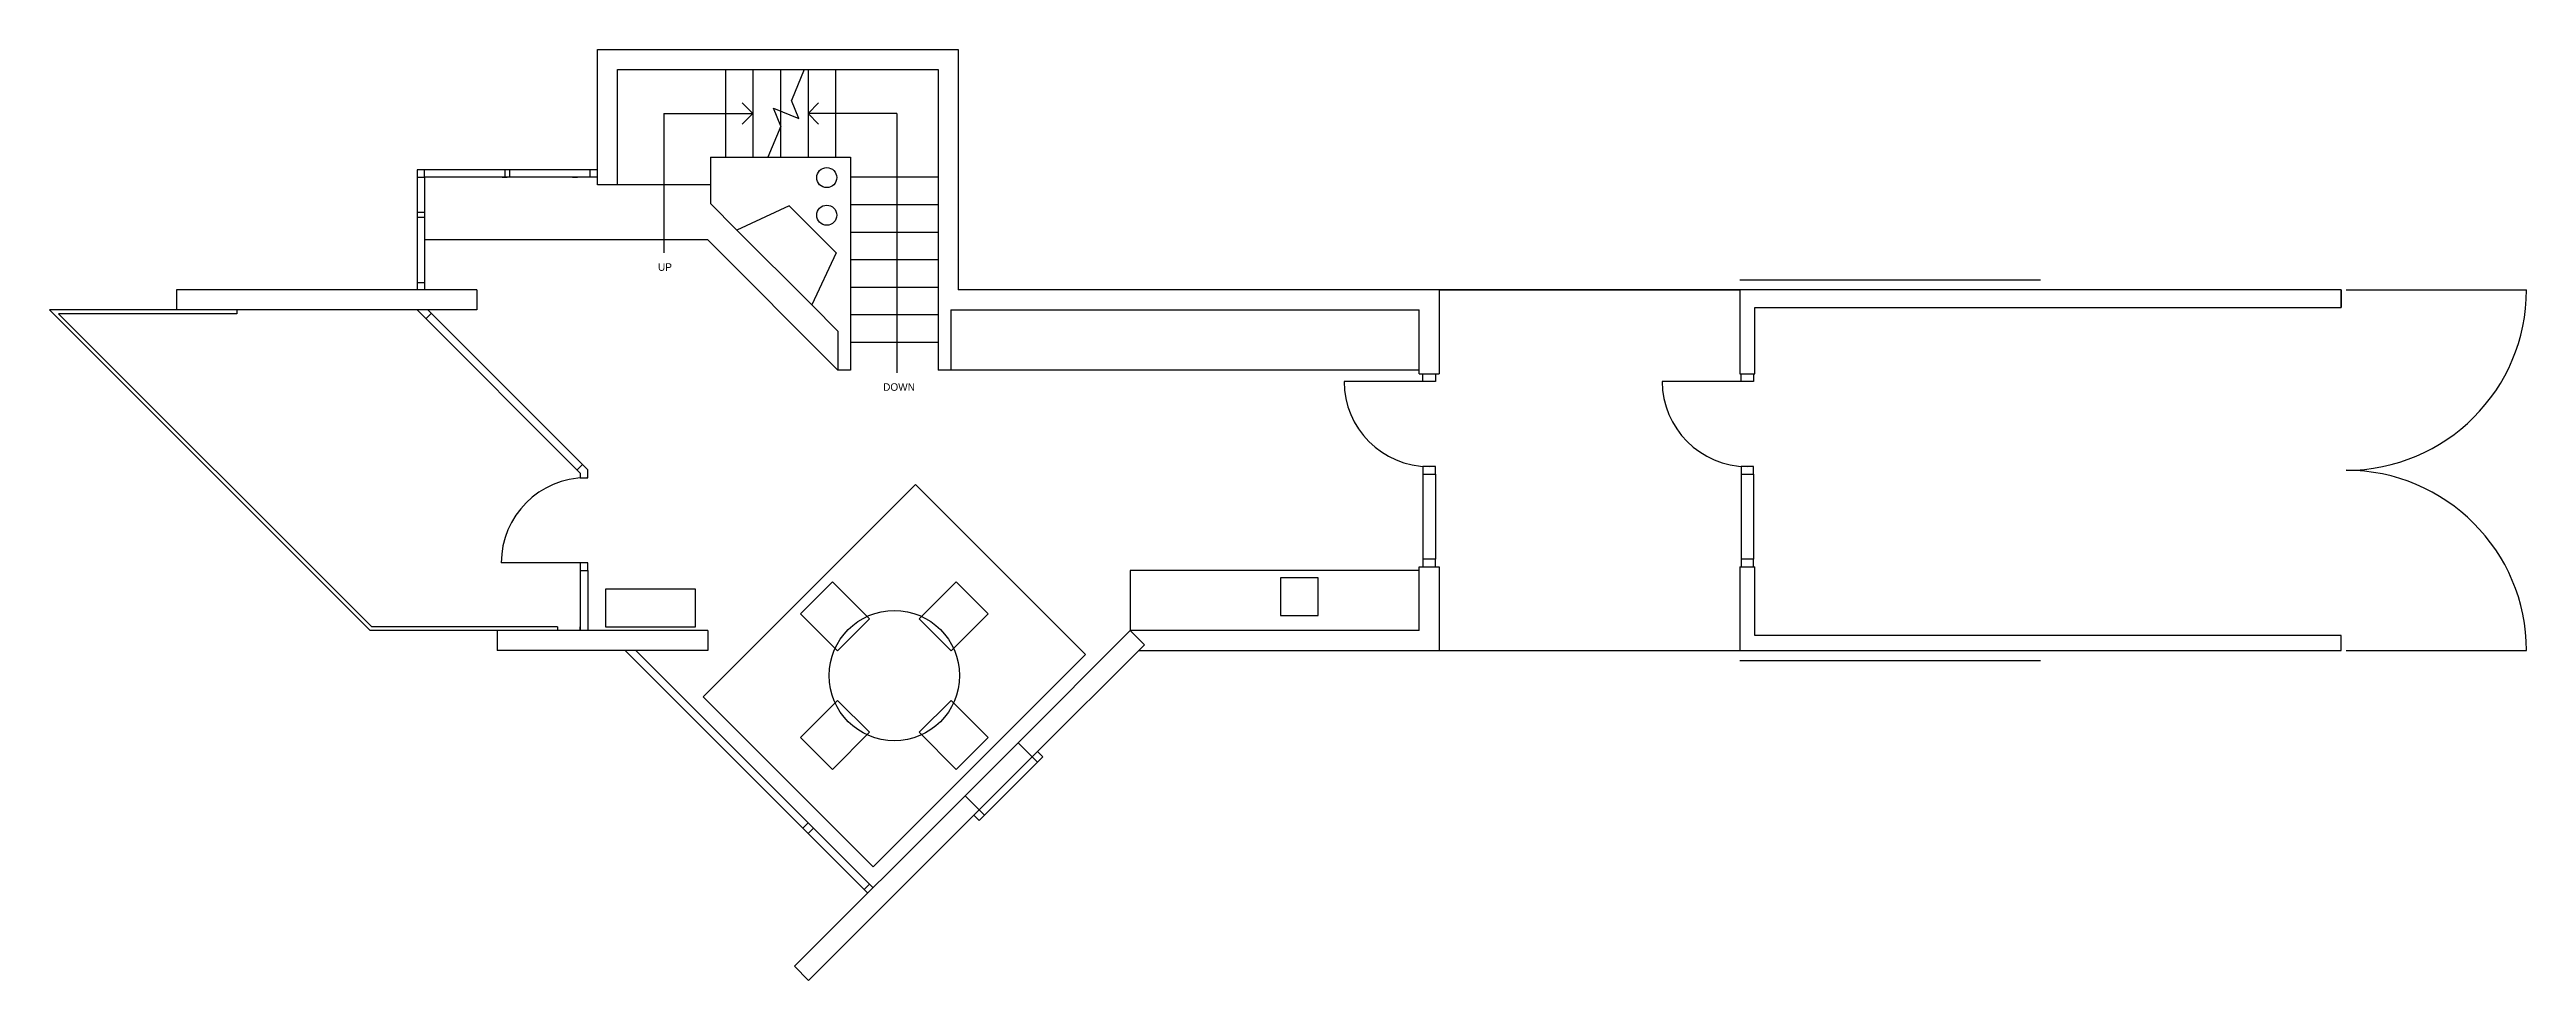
# Model space of a CAD drawing. Header units: inches. Extents: x -3589 to 7564, y 1292 to 4546.
# Drawn here: x 5229 to 6217, y 1292 to 1663 of the extents above; entities that cross this region are included whole.
import ezdxf

# ---------------------------------------------------------------- set-up
doc = ezdxf.new("R2010")
doc.units = ezdxf.units.IN
doc.header["$LTSCALE"] = 1.25
doc.header["$MEASUREMENT"] = 0
doc.layers.get('0').update_dxf_attribs({"color": 253})
for name, color, linetype in [('A-doors', 254, 'Continuous'), ('A-furniture', 33, 'Continuous'), ('A-glazing', 252, 'Continuous'), ('A-millwork', 252, 'Continuous'), ('A-stairs', 252, 'Continuous'), ('A-text', 254, 'Continuous'), ('A-walls', 7, 'Continuous')]:
    doc.layers.add(name, color=color, linetype=linetype)

msp = doc.modelspace()

# ---------------------------------------------------------------- texts
at = {"layer": 'A-text'}
for s, p in [('UP', (5471.43, 1574.91, 5147.57)), ('DOWN', (5561.29, 1527.02, 5147.57))]:
    msp.add_text(s, height=3, dxfattribs=at).set_placement(p)

# ---------------------------------------------------------------- linework, layer by layer
for p, q in [((5903.27, 1567.28, 5147.57), (5783.27, 1567.28, 5147.57)), ((5783.27, 1567.28, 5147.57), (5903.27, 1567.28, 5147.57)), ((5783.27, 1423.28, 5147.57), (5903.27, 1423.28, 5147.57))]:
    msp.add_line(p, q)
at = {"layer": 'A-doors'}
for p, q in [((5903.27, 1571.28, 5147.57), (6023.27, 1571.28, 5147.57)), ((6145.27, 1567.28, 5147.57), (6217.27, 1567.28, 5147.57)), ((5776.77, 1530.78, 5147.57), (5776.77, 1533.78, 5147.57)), ((5776.77, 1533.78, 5147.57), (5781.77, 1533.78, 5147.57)), ((5781.77, 1533.78, 5147.57), (5781.77, 1530.78, 5147.57)), ((5903.77, 1530.78, 5147.57), (5903.77, 1533.78, 5147.57)), ((5903.77, 1533.78, 5147.57), (5908.77, 1533.78, 5147.57)), ((5908.77, 1533.78, 5147.57), (5908.77, 1530.78, 5147.57)), ((5779.27, 1530.78, 5147.57), (5745.27, 1530.78, 5147.57)), ((5781.77, 1530.78, 5147.57), (5776.77, 1530.78, 5147.57)), ((5906.27, 1530.78, 5147.57), (5872.27, 1530.78, 5147.57)), ((5908.77, 1530.78, 5147.57), (5903.77, 1530.78, 5147.57)), ((5440.36, 1494.18, 5147.57), (5440.36, 1492.28, 5147.57)), ((5443.36, 1492.28, 5147.57), (5443.36, 1495.43, 5147.57)), ((5776.77, 1496.78, 5147.57), (5776.77, 1493.78, 5147.57)), ((5781.77, 1496.78, 5147.57), (5776.77, 1496.78, 5147.57)), ((5776.77, 1493.78, 5147.57), (5781.77, 1493.78, 5147.57)), ((5781.77, 1493.78, 5147.57), (5781.77, 1496.78, 5147.57)), ((5903.77, 1496.78, 5147.57), (5903.77, 1493.78, 5147.57)), ((5908.77, 1496.78, 5147.57), (5903.77, 1496.78, 5147.57)), ((5903.77, 1493.78, 5147.57), (5908.77, 1493.78, 5147.57)), ((5903.77, 1493.78, 5147.57), (5903.77, 1459.78, 5147.57)), ((5908.77, 1493.78, 5147.57), (5908.77, 1496.78, 5147.57)), ((5908.77, 1493.78, 5147.57), (5908.77, 1459.78, 5147.57)), ((5440.36, 1492.28, 5147.57), (5443.36, 1492.28, 5147.57)), ((5440.86, 1458.28, 5147.57), (5408.86, 1458.28, 5147.57)), ((5440.36, 1458.28, 5147.57), (5440.36, 1455.28, 5147.57)), ((5443.36, 1458.28, 5147.57), (5440.36, 1458.28, 5147.57)), ((5440.36, 1455.28, 5147.57), (5443.36, 1455.28, 5147.57)), ((5443.36, 1455.28, 5147.57), (5443.36, 1458.28, 5147.57)), ((5776.77, 1459.78, 5147.57), (5776.77, 1456.78, 5147.57)), ((5781.77, 1459.78, 5147.57), (5776.77, 1459.78, 5147.57)), ((5776.77, 1456.78, 5147.57), (5781.77, 1456.78, 5147.57)), ((5781.77, 1456.78, 5147.57), (5781.77, 1459.78, 5147.57)), ((5903.77, 1459.78, 5147.57), (5903.77, 1456.78, 5147.57)), ((5908.77, 1459.78, 5147.57), (5903.77, 1459.78, 5147.57)), ((5903.77, 1456.78, 5147.57), (5908.77, 1456.78, 5147.57)), ((5908.77, 1456.78, 5147.57), (5908.77, 1459.78, 5147.57)), ((5903.27, 1419.28, 5147.57), (6023.27, 1419.28, 5147.57)), ((6145.27, 1423.28, 5147.57), (6217.27, 1423.28, 5147.57))]:
    msp.add_line(p, q, dxfattribs=at)
for centre, radius, start, end in [((6145.27, 1567.28, 5147.57), 72, 270, 0), ((5779.27, 1530.78, 5147.57), 34, 180, 270), ((5906.27, 1530.78, 5147.57), 34, 180, 270), ((6145.27, 1423.28, 5147.57), 72, 0, 90), ((5442.86, 1458.28, 5147.57), 34, 90, 180)]:
    msp.add_arc(centre, radius, start, end, dxfattribs=at)
at = {"layer": 'A-furniture', "elevation": 5147.57}
msp.add_lwpolyline([(5489.4, 1404.79), (5557.28, 1336.91), (5642.13, 1421.76), (5574.25, 1489.64)], close=True, dxfattribs=at)
for points in [[(5450.43, 1447.78), (5450.43, 1432.78), (5486.43, 1432.78), (5486.43, 1447.78), (5450.43, 1447.78)], [(5555.87, 1435.9), (5541.02, 1450.75), (5528.29, 1438.02), (5543.14, 1423.17), (5555.87, 1435.9)], [(5588.39, 1423.17), (5603.24, 1438.02), (5590.51, 1450.75), (5575.66, 1435.9), (5588.39, 1423.17)], [(5555.87, 1390.65), (5541.02, 1375.8), (5528.29, 1388.53), (5543.14, 1403.38), (5555.87, 1390.65)], [(5588.39, 1403.38), (5603.24, 1388.53), (5590.51, 1375.8), (5575.66, 1390.65), (5588.39, 1403.38)]]:
    msp.add_lwpolyline(points, dxfattribs=at)
at = {"layer": 'A-furniture'}
msp.add_circle((5565.77, 1413.28, 5147.57), 26, dxfattribs=at)
at = {"layer": 'A-glazing'}
for p, q in [((5375.27, 1615.28, 5147.57), (5375.27, 1612.28, 5147.57)), ((5447.27, 1615.28, 5147.57), (5375.27, 1615.28, 5147.57)), ((5375.27, 1612.28, 5147.57), (5375.27, 1567.28, 5147.57)), ((5375.27, 1612.28, 5147.57), (5378.27, 1612.28, 5147.57)), ((5378.27, 1612.28, 5147.57), (5378.27, 1615.28, 5147.57)), ((5378.27, 1612.28, 5147.57), (5378.27, 1567.28, 5147.57)), ((5447.27, 1612.28, 5147.57), (5378.27, 1612.28, 5147.57)), ((5409.27, 1612.28, 5147.57), (5411.27, 1612.28, 5147.57)), ((5410.27, 1615.28, 5147.57), (5410.27, 1612.28, 5147.57)), ((5412.27, 1612.28, 5147.57), (5410.27, 1612.28, 5147.57)), ((5412.27, 1612.28, 5147.57), (5412.27, 1615.28, 5147.57)), ((5439.27, 1615.28, 5147.57), (5437.27, 1615.28, 5147.57)), ((5437.27, 1612.28, 5147.57), (5439.27, 1612.28, 5147.57)), ((5444.27, 1615.28, 5147.57), (5444.27, 1612.28, 5147.57)), ((5375.27, 1598.28, 5147.57), (5378.27, 1598.28, 5147.57)), ((5375.27, 1596.28, 5147.57), (5378.27, 1596.28, 5147.57)), ((5375.27, 1570.28, 5147.57), (5378.27, 1570.28, 5147.57)), ((5440.36, 1494.18, 5147.57), (5375.27, 1559.28, 5147.57)), ((5380.92, 1557.86, 5147.57), (5378.8, 1555.74, 5147.57)), ((5443.36, 1495.43, 5147.57), (5379.51, 1559.28, 5147.57)), ((5441.23, 1497.55, 5147.57), (5439.11, 1495.43, 5147.57)), ((5776.77, 1493.78, 5147.57), (5776.77, 1459.78, 5147.57)), ((5781.77, 1493.78, 5147.57), (5781.77, 1459.78, 5147.57)), ((5440.36, 1455.28, 5147.57), (5440.36, 1431.28, 5147.57)), ((5443.36, 1455.28, 5147.57), (5443.36, 1431.28, 5147.57)), ((5555.16, 1326.48, 5147.57), (5458.37, 1423.28, 5147.57)), ((5557.28, 1328.6, 5147.57), (5462.61, 1423.28, 5147.57)), ((5593.99, 1365.31, 5147.57), (5615.18, 1386.51, 5147.57)), ((5599.65, 1359.66, 5147.57), (5620.84, 1380.85, 5147.57)), ((5599.65, 1355.41, 5147.57), (5625.08, 1380.85, 5147.57)), ((5622.96, 1378.73, 5147.57), (5620.84, 1380.85, 5147.57)), ((5625.08, 1380.85, 5147.57), (5622.96, 1382.97, 5147.57)), ((5599.65, 1355.41, 5147.57), (5597.52, 1357.53, 5147.57)), ((5601.77, 1357.53, 5147.57), (5599.65, 1359.66, 5147.57)), ((5529.28, 1352.36, 5147.57), (5531.4, 1354.48, 5147.57)), ((5531.4, 1350.24, 5147.57), (5533.52, 1352.36, 5147.57)), ((5553.74, 1327.9, 5147.57), (5555.87, 1330.02, 5147.57))]:
    msp.add_line(p, q, dxfattribs=at)
at = {"layer": 'A-millwork'}
for p, q in [((5279.27, 1559.28, 5147.57), (5228.55, 1559.28, 5147.57)), ((5356.55, 1431.28, 5147.57), (5228.55, 1559.28, 5147.57)), ((5303.27, 1557.78, 5147.57), (5232.17, 1557.78, 5147.57)), ((5357.17, 1432.78, 5147.57), (5232.17, 1557.78, 5147.57)), ((5303.27, 1559.28, 5147.57), (5303.27, 1557.78, 5147.57)), ((5775.27, 1535.28, 5147.57), (5588.27, 1535.28, 5147.57)), ((5659.95, 1455.28, 5147.57), (5659.95, 1431.28, 5147.57)), ((5775.27, 1455.28, 5147.57), (5659.95, 1455.28, 5147.57)), ((5719.95, 1452.28, 5147.57), (5719.95, 1437.28, 5147.57)), ((5734.95, 1452.28, 5147.57), (5719.95, 1452.28, 5147.57)), ((5734.95, 1437.28, 5147.57), (5734.95, 1452.28, 5147.57)), ((5719.95, 1437.28, 5147.57), (5734.95, 1437.28, 5147.57)), ((5407.27, 1431.28, 5147.57), (5356.55, 1431.28, 5147.57)), ((5431.27, 1432.78, 5147.57), (5357.17, 1432.78, 5147.57)), ((5431.27, 1432.78, 5147.57), (5431.27, 1431.28, 5147.57)), ((5440.36, 1431.28, 5147.57), (5440.36, 1432.78, 5147.57))]:
    msp.add_line(p, q, dxfattribs=at)
at = {"layer": 'A-stairs'}
for p, q in [((5498.31, 1655.28, 5147.57), (5498.31, 1620.28, 5147.57)), ((5509.31, 1655.28, 5147.57), (5509.31, 1620.28, 5147.57)), ((5520.31, 1655.28, 5147.57), (5520.31, 1620.28, 5147.57)), ((5529.81, 1655.28, 5147.57), (5524.66, 1642.86, 5147.57)), ((5531.31, 1655.28, 5147.57), (5531.31, 1620.28, 5147.57)), ((5542.31, 1655.28, 5147.57), (5542.31, 1620.28, 5147.57)), ((5527.64, 1635.67, 5147.57), (5524.66, 1642.86, 5147.57)), ((5520.45, 1632.69, 5147.57), (5515.31, 1620.28, 5147.57)), ((5517.48, 1639.88, 5147.57), (5527.64, 1635.67, 5147.57)), ((5520.45, 1632.69, 5147.57), (5517.48, 1639.88, 5147.57)), ((5583.27, 1612.28, 5147.57), (5548.27, 1612.28, 5147.57)), ((5492.35, 1609.28, 5147.57), (5455.27, 1609.28, 5147.57)), ((5583.27, 1601.28, 5147.57), (5548.27, 1601.28, 5147.57)), ((5491.27, 1587.28, 5147.57), (5378.27, 1587.28, 5147.57)), ((5543.27, 1535.28, 5147.57), (5491.27, 1587.28, 5147.57)), ((5583.27, 1590.28, 5147.57), (5548.27, 1590.28, 5147.57)), ((5583.27, 1579.28, 5147.57), (5548.27, 1579.28, 5147.57)), ((5583.27, 1568.28, 5147.57), (5548.27, 1568.28, 5147.57)), ((5583.27, 1557.28, 5147.57), (5548.27, 1557.28, 5147.57)), ((5583.27, 1546.28, 5147.57), (5548.27, 1546.28, 5147.57))]:
    msp.add_line(p, q, dxfattribs=at)
at = {"layer": 'A-text'}
for p, q in [((5509.31, 1637.78, 5147.57), (5505.07, 1642.02, 5147.57)), ((5531.31, 1637.78, 5147.57), (5535.55, 1642.02, 5147.57)), ((5473.81, 1637.78, 5147.57), (5473.81, 1582.04, 5147.57)), ((5473.81, 1637.78, 5147.57), (5509.31, 1637.78, 5147.57)), ((5509.31, 1637.78, 5147.57), (5505.07, 1633.53, 5147.57)), ((5531.31, 1637.78, 5147.57), (5535.55, 1633.53, 5147.57)), ((5566.81, 1637.78, 5147.57), (5531.31, 1637.78, 5147.57)), ((5566.81, 1637.78, 5147.57), (5566.81, 1534.14, 5147.57))]:
    msp.add_line(p, q, dxfattribs=at)
at = {"layer": 'A-walls'}
for p, q in [((5447.27, 1609.28, 5147.57), (5447.27, 1663.28, 5147.57)), ((5447.27, 1663.28, 5147.57), (5591.27, 1663.28, 5147.57)), ((5591.27, 1663.28, 5147.57), (5591.27, 1567.28, 5147.57)), ((5455.27, 1609.28, 5147.57), (5455.27, 1655.28, 5147.57)), ((5455.27, 1655.28, 5147.57), (5583.27, 1655.28, 5147.57)), ((5583.27, 1655.28, 5147.57), (5583.27, 1535.28, 5147.57)), ((5492.35, 1620.28, 5147.57), (5492.35, 1601.74, 5147.57)), ((5492.35, 1620.28, 5147.57), (5548.27, 1620.28, 5147.57)), ((5548.27, 1620.28, 5147.57), (5548.27, 1535.28, 5147.57)), ((5455.27, 1609.28, 5147.57), (5447.27, 1609.28, 5147.57)), ((5502.82, 1591.28, 5147.57), (5492.35, 1601.74, 5147.57)), ((5523.77, 1600.84, 5147.57), (5502.96, 1591.14, 5147.57)), ((5542.5, 1582.11, 5147.57), (5523.77, 1600.84, 5147.57)), ((5502.82, 1591.28, 5147.57), (5532.8, 1561.3, 5147.57)), ((5542.5, 1582.11, 5147.57), (5532.8, 1561.3, 5147.57)), ((5279.27, 1567.28, 5147.57), (5279.27, 1559.28, 5147.57)), ((5399.07, 1567.28, 5147.57), (5279.27, 1567.28, 5147.57)), ((5399.07, 1567.28, 5147.57), (5399.07, 1559.28, 5147.57)), ((5783.27, 1567.28, 5147.57), (5591.27, 1567.28, 5147.57)), ((5783.27, 1567.28, 5147.57), (5783.27, 1533.78, 5147.57)), ((5903.27, 1567.28, 5147.57), (5903.27, 1533.78, 5147.57)), ((6143.27, 1567.28, 5147.57), (5903.27, 1567.28, 5147.57)), ((6143.27, 1567.28, 5147.57), (6143.27, 1560.28, 5147.57)), ((6143.27, 1560.28, 5147.57), (6143.27, 1567.28, 5147.57)), ((5399.07, 1559.28, 5147.57), (5279.27, 1559.28, 5147.57)), ((5543.27, 1550.83, 5147.57), (5532.8, 1561.3, 5147.57)), ((5588.27, 1559.28, 5147.57), (5775.27, 1559.28, 5147.57)), ((5588.27, 1559.28, 5147.57), (5588.27, 1535.28, 5147.57)), ((5775.27, 1533.78, 5147.57), (5775.27, 1559.28, 5147.57)), ((5909.27, 1533.78, 5147.57), (5909.27, 1560.28, 5147.57)), ((5909.27, 1560.28, 5147.57), (6143.27, 1560.28, 5147.57)), ((5543.27, 1550.83, 5147.57), (5543.27, 1535.28, 5147.57)), ((5548.27, 1535.28, 5147.57), (5543.27, 1535.28, 5147.57)), ((5588.27, 1535.28, 5147.57), (5583.27, 1535.28, 5147.57)), ((5775.27, 1533.78, 5147.57), (5783.27, 1533.78, 5147.57)), ((5903.27, 1533.78, 5147.57), (5909.27, 1533.78, 5147.57)), ((5775.27, 1431.28, 5147.57), (5775.27, 1456.78, 5147.57)), ((5775.27, 1456.78, 5147.57), (5783.27, 1456.78, 5147.57)), ((5783.27, 1456.78, 5147.57), (5783.27, 1423.28, 5147.57)), ((5903.27, 1456.78, 5147.57), (5903.27, 1423.28, 5147.57)), ((5903.27, 1456.78, 5147.57), (5909.27, 1456.78, 5147.57)), ((5909.27, 1429.28, 5147.57), (5909.27, 1456.78, 5147.57)), ((5407.27, 1431.28, 5147.57), (5407.27, 1423.28, 5147.57)), ((5491.27, 1431.28, 5147.57), (5407.27, 1431.28, 5147.57)), ((5491.27, 1431.28, 5147.57), (5491.27, 1423.28, 5147.57)), ((5615.18, 1386.51, 5147.57), (5659.95, 1431.28, 5147.57)), ((5665.61, 1425.62, 5147.57), (5620.84, 1380.85, 5147.57)), ((5665.61, 1425.62, 5147.57), (5659.95, 1431.28, 5147.57)), ((5775.27, 1431.28, 5147.57), (5659.95, 1431.28, 5147.57)), ((6143.27, 1429.28, 5147.57), (5909.27, 1429.28, 5147.57)), ((6143.27, 1423.28, 5147.57), (6143.27, 1429.28, 5147.57)), ((5491.27, 1423.28, 5147.57), (5407.27, 1423.28, 5147.57)), ((5663.27, 1423.28, 5147.57), (5783.27, 1423.28, 5147.57)), ((5903.27, 1423.28, 5147.57), (6143.27, 1423.28, 5147.57)), ((5620.84, 1380.85, 5147.57), (5615.18, 1386.51, 5147.57)), ((5525.9, 1297.22, 5147.57), (5593.99, 1365.31, 5147.57)), ((5599.65, 1359.66, 5147.57), (5593.99, 1365.31, 5147.57)), ((5599.65, 1359.66, 5147.57), (5531.56, 1291.57, 5147.57)), ((5531.56, 1291.57, 5147.57), (5525.9, 1297.22, 5147.57))]:
    msp.add_line(p, q, dxfattribs=at)
for centre in [(5538.79, 1612.13, 5147.57), (5538.79, 1597.13, 5147.57)]:
    msp.add_circle(centre, 4, dxfattribs=at)

msp.set_redraw_order([(e.dxf.handle, doc.entitydb.next_handle()) for e in msp.query("TEXT MTEXT ATTDEF DIMENSION ARC_DIMENSION")])  # texts and dimensions are drawn at this point

doc.saveas('drawing.dxf')
